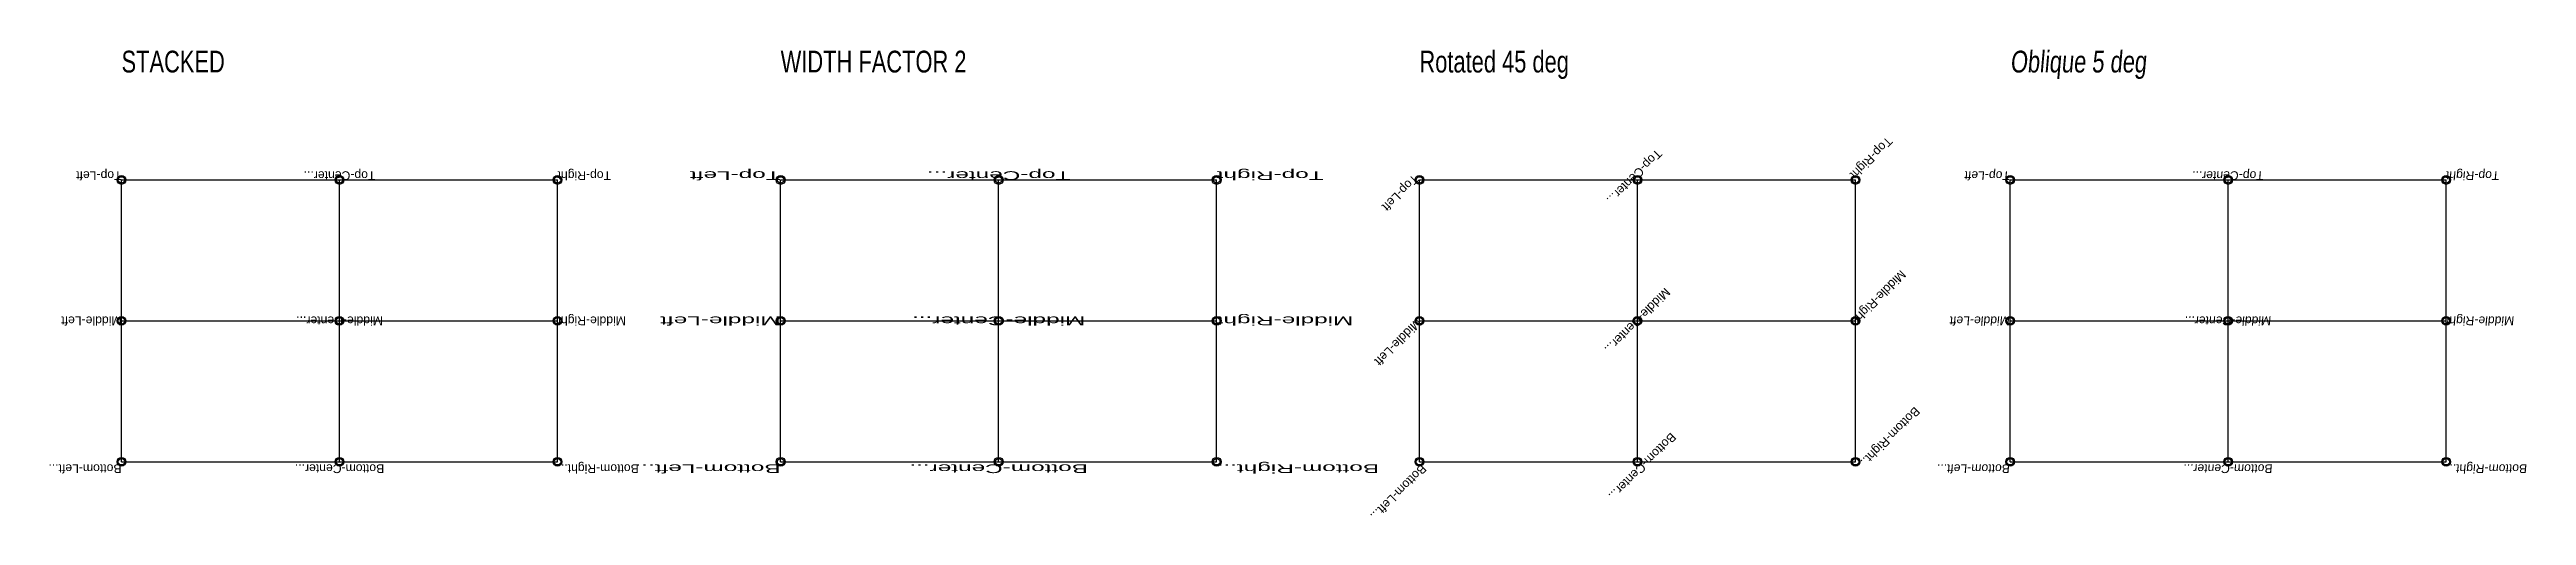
# Model space of a CAD drawing. Header units: metres. Extents: x -2 to 102, y 29 to 61.
# Drawn here: x -1.7 to 55.2, y 50.8 to 61.5 of the extents above; entities that cross this region are included whole.
import ezdxf
from ezdxf.enums import TextEntityAlignment as Align

# ---------------------------------------------------------------- set-up
doc = ezdxf.new("R2010")
doc.units = ezdxf.units.M
doc.layers.add('INSERT_POINTS', color=7, linetype='Continuous')
doc.styles.add('Stacked', font='arial.ttf')

msp = doc.modelspace()

# ---------------------------------------------------------------- texts
at = {"color": 3, "width": 0.75}
for s, p in [('STACKED', (0, 60.937)), ('WIDTH FACTOR 2', (15.117, 60.937)), ('Rotated 45 deg', (29.767, 60.937))]:
    msp.add_text(s, height=0.5, dxfattribs=at).set_placement(p)
at = {"color": 3, "oblique": 5, "width": 0.75}
msp.add_text('Oblique 5 deg', height=0.5, dxfattribs=at).set_placement((43.317, 60.937))
at = {"color": 2, "style": 'Stacked', "text_generation_flag": 6}
msp.add_text('Top-Center...', height=0.2, rotation=45, dxfattribs=at).set_placement((34.767, 58.472), align=Align.TOP_CENTER)
msp.add_text('Top-Right', height=0.2, rotation=45, dxfattribs=at).set_placement((39.767, 58.472), align=Align.TOP_RIGHT)
msp.add_text('Top-Left', height=0.2, dxfattribs=at).set_placement((0, 58.472), align=Align.TOP_LEFT)
msp.add_text('Top-Center...', height=0.2, dxfattribs=at).set_placement((5, 58.472), align=Align.TOP_CENTER)
msp.add_text('Top-Right', height=0.2, dxfattribs=at).set_placement((10, 58.472), align=Align.TOP_RIGHT)
at = {"color": 2, "style": 'Stacked', "text_generation_flag": 6, "width": 2}
msp.add_text('Top-Left', height=0.2, dxfattribs=at).set_placement((15.117, 58.472), align=Align.TOP_LEFT)
msp.add_text('Top-Center...', height=0.2, dxfattribs=at).set_placement((20.117, 58.472), align=Align.TOP_CENTER)
msp.add_text('Top-Right', height=0.2, dxfattribs=at).set_placement((25.117, 58.472), align=Align.TOP_RIGHT)
at = {"color": 2, "style": 'Stacked', "text_generation_flag": 6}
msp.add_text('Top-Left', height=0.2, rotation=45, dxfattribs=at).set_placement((29.767, 58.472), align=Align.TOP_LEFT)
at = {"color": 2, "style": 'Stacked', "oblique": 5, "text_generation_flag": 6}
msp.add_text('Top-Left', height=0.2, dxfattribs=at).set_placement((43.317, 58.472), align=Align.TOP_LEFT)
msp.add_text('Top-Center...', height=0.2, dxfattribs=at).set_placement((48.317, 58.472), align=Align.TOP_CENTER)
msp.add_text('Top-Right', height=0.2, dxfattribs=at).set_placement((53.317, 58.472), align=Align.TOP_RIGHT)
at = {"color": 2, "style": 'Stacked', "text_generation_flag": 6}
msp.add_text('Middle-Right', height=0.2, rotation=45, dxfattribs=at).set_placement((39.767, 55.241), align=Align.MIDDLE_RIGHT)
msp.add_text('Middle-Center...', height=0.2, rotation=45, dxfattribs=at).set_placement((34.767, 55.241), align=Align.MIDDLE_CENTER)
msp.add_text('Middle-Left', height=0.2, dxfattribs=at).set_placement((0, 55.241), align=Align.MIDDLE_LEFT)
msp.add_text('Middle-Center...', height=0.2, dxfattribs=at).set_placement((5, 55.241), align=Align.MIDDLE_CENTER)
msp.add_text('Middle-Right', height=0.2, dxfattribs=at).set_placement((10, 55.241), align=Align.MIDDLE_RIGHT)
at = {"color": 2, "style": 'Stacked', "text_generation_flag": 6, "width": 2}
msp.add_text('Middle-Left', height=0.2, dxfattribs=at).set_placement((15.117, 55.241), align=Align.MIDDLE_LEFT)
msp.add_text('Middle-Center...', height=0.2, dxfattribs=at).set_placement((20.117, 55.241), align=Align.MIDDLE_CENTER)
msp.add_text('Middle-Right', height=0.2, dxfattribs=at).set_placement((25.117, 55.241), align=Align.MIDDLE_RIGHT)
at = {"color": 2, "style": 'Stacked', "text_generation_flag": 6}
msp.add_text('Middle-Left', height=0.2, rotation=45, dxfattribs=at).set_placement((29.767, 55.241), align=Align.MIDDLE_LEFT)
at = {"color": 2, "style": 'Stacked', "oblique": 5, "text_generation_flag": 6}
msp.add_text('Middle-Left', height=0.2, dxfattribs=at).set_placement((43.317, 55.241), align=Align.MIDDLE_LEFT)
msp.add_text('Middle-Center...', height=0.2, dxfattribs=at).set_placement((48.317, 55.241), align=Align.MIDDLE_CENTER)
msp.add_text('Middle-Right', height=0.2, dxfattribs=at).set_placement((53.317, 55.241), align=Align.MIDDLE_RIGHT)
at = {"color": 2, "style": 'Stacked', "text_generation_flag": 6}
msp.add_text('Bottom-Right...', height=0.2, rotation=45, dxfattribs=at).set_placement((39.767, 52.01), align=Align.BOTTOM_RIGHT)
msp.add_text('Bottom-Center...', height=0.2, rotation=45, dxfattribs=at).set_placement((34.767, 52.01), align=Align.BOTTOM_CENTER)
msp.add_text('Bottom-Left...', height=0.2, dxfattribs=at).set_placement((0, 52.01), align=Align.BOTTOM_LEFT)
msp.add_text('Bottom-Center...', height=0.2, dxfattribs=at).set_placement((5, 52.01), align=Align.BOTTOM_CENTER)
msp.add_text('Bottom-Right...', height=0.2, dxfattribs=at).set_placement((10, 52.01), align=Align.BOTTOM_RIGHT)
at = {"color": 2, "style": 'Stacked', "text_generation_flag": 6, "width": 2}
msp.add_text('Bottom-Left...', height=0.2, dxfattribs=at).set_placement((15.117, 52.01), align=Align.BOTTOM_LEFT)
msp.add_text('Bottom-Center...', height=0.2, dxfattribs=at).set_placement((20.117, 52.01), align=Align.BOTTOM_CENTER)
msp.add_text('Bottom-Right...', height=0.2, dxfattribs=at).set_placement((25.117, 52.01), align=Align.BOTTOM_RIGHT)
at = {"color": 2, "style": 'Stacked', "text_generation_flag": 6}
msp.add_text('Bottom-Left...', height=0.2, rotation=45, dxfattribs=at).set_placement((29.767, 52.01), align=Align.BOTTOM_LEFT)
at = {"color": 2, "style": 'Stacked', "oblique": 5, "text_generation_flag": 6}
msp.add_text('Bottom-Left...', height=0.2, dxfattribs=at).set_placement((43.317, 52.01), align=Align.BOTTOM_LEFT)
msp.add_text('Bottom-Center...', height=0.2, dxfattribs=at).set_placement((48.317, 52.01), align=Align.BOTTOM_CENTER)
msp.add_text('Bottom-Right...', height=0.2, dxfattribs=at).set_placement((53.317, 52.01), align=Align.BOTTOM_RIGHT)

# ---------------------------------------------------------------- linework, layer by layer
at = {"color": 5}
for p, q in [((0, 52.01), (0, 58.472)), ((0, 58.472), (10, 58.472)), ((5, 52.01), (5, 58.472)), ((10, 52.01), (10, 58.472)), ((15.117, 52.01), (15.117, 58.472)), ((15.117, 58.472), (25.117, 58.472)), ((20.117, 52.01), (20.117, 58.472)), ((25.117, 52.01), (25.117, 58.472)), ((29.767, 52.01), (29.767, 58.472)), ((29.767, 58.472), (39.767, 58.472)), ((34.767, 52.01), (34.767, 58.472)), ((39.767, 52.01), (39.767, 58.472)), ((43.317, 52.01), (43.317, 58.472)), ((43.317, 58.472), (53.317, 58.472)), ((48.317, 52.01), (48.317, 58.472)), ((53.317, 52.01), (53.317, 58.472)), ((0, 55.241), (10, 55.241)), ((15.117, 55.241), (25.117, 55.241)), ((29.767, 55.241), (39.767, 55.241)), ((43.317, 55.241), (53.317, 55.241)), ((0, 52.01), (10, 52.01)), ((15.117, 52.01), (25.117, 52.01)), ((29.767, 52.01), (39.767, 52.01)), ((43.317, 52.01), (53.317, 52.01))]:
    msp.add_line(p, q, dxfattribs=at)
at = {"layer": 'INSERT_POINTS', "color": 1}
for centre in [(0, 58.472), (5, 58.472), (10, 58.472), (15.117, 58.472), (20.117, 58.472), (25.117, 58.472), (29.767, 58.472), (34.767, 58.472), (39.767, 58.472), (43.317, 58.472), (48.317, 58.472), (53.317, 58.472), (0, 55.241), (5, 55.241), (10, 55.241), (15.117, 55.241), (20.117, 55.241), (25.117, 55.241), (29.767, 55.241), (34.767, 55.241), (39.767, 55.241), (43.317, 55.241), (48.317, 55.241), (53.317, 55.241), (0, 52.01), (5, 52.01), (10, 52.01), (15.117, 52.01), (20.117, 52.01), (25.117, 52.01), (29.767, 52.01), (34.767, 52.01), (39.767, 52.01), (43.317, 52.01), (48.317, 52.01), (53.317, 52.01)]:
    msp.add_circle(centre, 0.1, dxfattribs=at)
at = {"layer": 'INSERT_POINTS', "color": 2}
for centre in [(0, 58.472), (5, 58.472), (10, 58.472), (15.117, 58.472), (20.117, 58.472), (25.117, 58.472), (29.767, 58.472), (34.767, 58.472), (39.767, 58.472), (43.317, 58.472), (48.317, 58.472), (53.317, 58.472), (0, 55.241), (5, 55.241), (10, 55.241), (15.117, 55.241), (20.117, 55.241), (25.117, 55.241), (29.767, 55.241), (34.767, 55.241), (39.767, 55.241), (43.317, 55.241), (48.317, 55.241), (53.317, 55.241), (0, 52.01), (5, 52.01), (10, 52.01), (15.117, 52.01), (20.117, 52.01), (25.117, 52.01), (29.767, 52.01), (34.767, 52.01), (39.767, 52.01), (43.317, 52.01), (48.317, 52.01), (53.317, 52.01)]:
    msp.add_circle(centre, 0.075, dxfattribs=at)

msp.set_redraw_order([(e.dxf.handle, doc.entitydb.next_handle()) for e in msp.query("TEXT MTEXT ATTDEF DIMENSION ARC_DIMENSION")])  # texts and dimensions are drawn at this point

doc.saveas('drawing.dxf')
